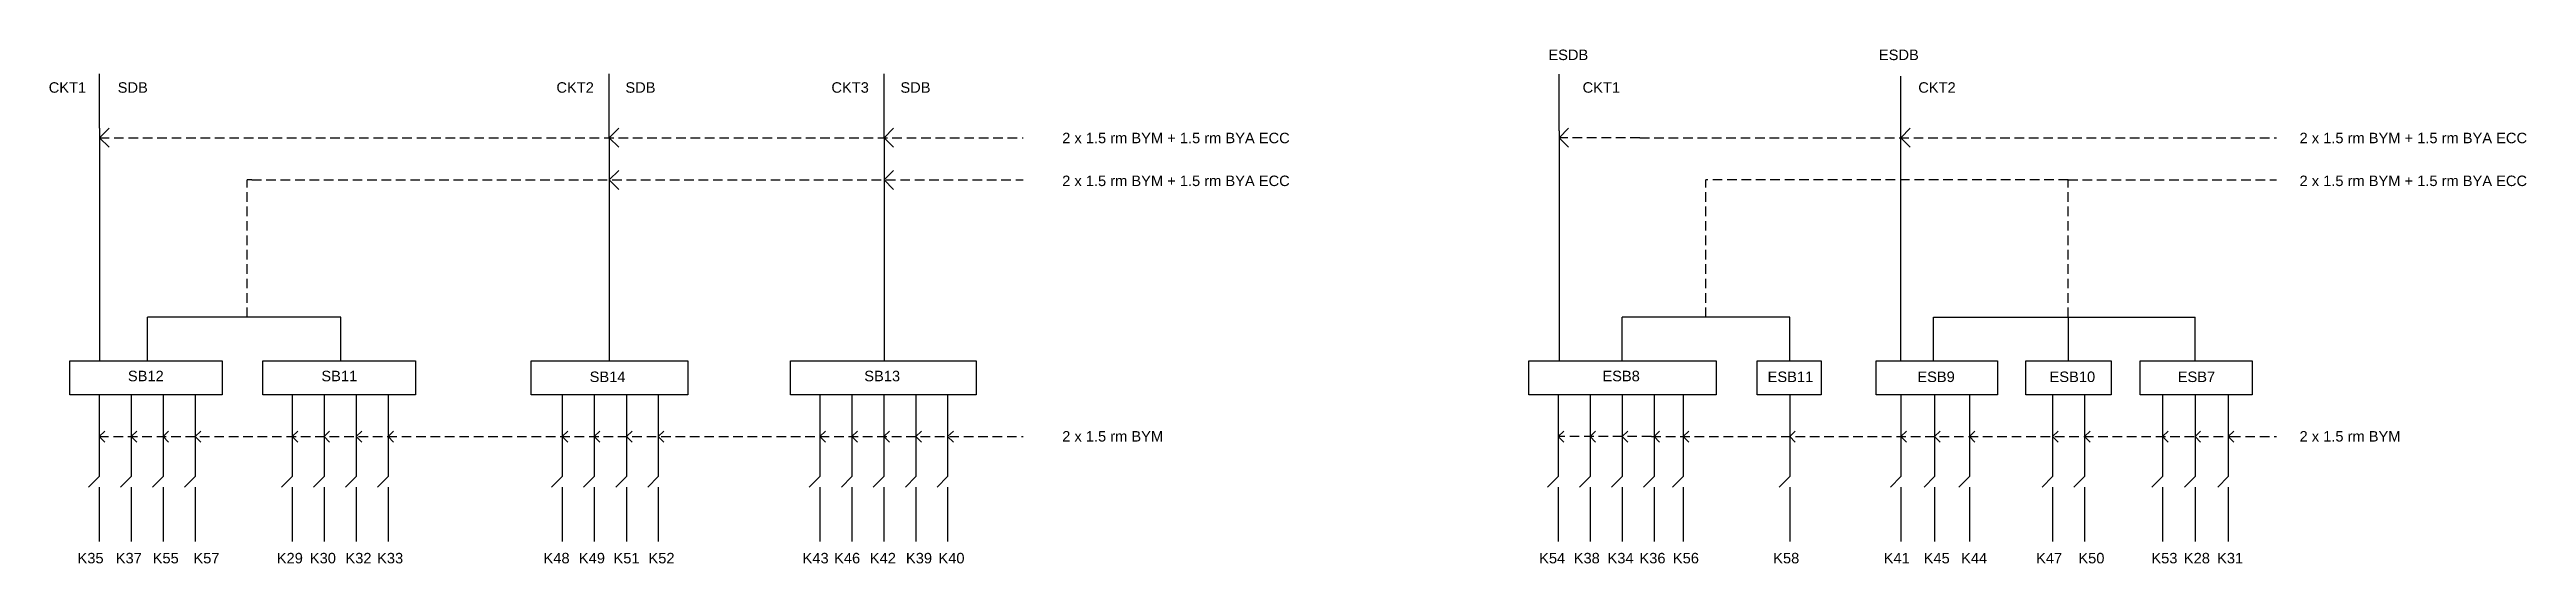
# Model space of a CAD drawing. Header units: inches. Extents: x 3560 to 88666, y 3082 to 5762.
# Drawn here: x 26780 to 39670, y 3086 to 5762 of the extents above; entities that cross this region are included whole.
import ezdxf

# ---------------------------------------------------------------- set-up
doc = ezdxf.new("R2010")
doc.units = ezdxf.units.IN
doc.header["$LTSCALE"] = 200
doc.header["$MEASUREMENT"] = 0
doc.linetypes.add('HIDDEN', pattern=[0.375, 0.25, -0.125])
doc.styles.get("Standard").update_dxf_attribs({"font": 'arial.ttf'})

msp = doc.modelspace()

# ---------------------------------------------------------------- texts
for s, height, p in [('ESDB', 54.6, (34580, 5707)), ('ESDB', 54.6, (36300, 5707)), ('CKT1', 54.6, (26776, 5537)), ('SDB', 54.6, (27135, 5537)), ('CKT2', 54.6, (29418, 5537)), ('SDB', 54.6, (29777, 5537)), ('CKT3', 54.6, (30849, 5537)), ('SDB', 54.6, (31208, 5537)), ('CKT1', 54.6, (34758, 5537)), ('CKT2', 54.6, (36505, 5537)), ('2 x 1.5 rm BYM + 1.5 rm BYA ECC', 54.58, (32050, 5274)), ('2 x 1.5 rm BYM + 1.5 rm BYA ECC', 54.58, (38489, 5274)), ('2 x 1.5 rm BYM + 1.5 rm BYA ECC', 54.58, (32050, 5051)), ('2 x 1.5 rm BYM + 1.5 rm BYA ECC', 54.58, (38489, 5051)), ('SB12', 54.6, (27188, 4035)), ('SB11', 54.6, (28195, 4035)), ('SB14', 54.6, (29591, 4031)), ('SB13', 54.6, (31020, 4035)), ('ESB8', 54.6, (34861, 4035)), ('ESB11', 54.6, (35721, 4031)), ('ESB9', 54.6, (36500, 4031)), ('ESB10', 54.6, (37188, 4031)), ('ESB7', 54.6, (37855, 4031)), ('2 x 1.5 rm BYM', 54.58, (32050, 3721)), ('2 x 1.5 rm BYM', 54.58, (38489, 3721)), ('K35', 54.6, (26926, 3087)), ('K37', 54.6, (27125, 3087)), ('K55', 54.6, (27317, 3087)), ('K57', 54.6, (27529, 3087)), ('K29', 54.6, (27963, 3087)), ('K30', 54.6, (28135, 3087)), ('K32', 54.6, (28320, 3087)), ('K33', 54.6, (28485, 3087)), ('K48', 54.6, (29351, 3087)), ('K49', 54.6, (29535, 3087)), ('K51', 54.6, (29715, 3087)), ('K52', 54.6, (29897, 3087)), ('K43', 54.6, (30699, 3087)), ('K46', 54.6, (30863, 3087)), ('K42', 54.6, (31049, 3087)), ('K39', 54.6, (31237, 3087)), ('K40', 54.6, (31406, 3087)), ('K54', 54.6, (34532, 3087)), ('K38', 54.6, (34712, 3087)), ('K34', 54.6, (34888, 3087)), ('K36', 54.6, (35054, 3087)), ('K56', 54.6, (35228, 3087)), ('K58', 54.6, (35750, 3087)), ('K41', 54.6, (36325, 3087)), ('K45', 54.6, (36533, 3087)), ('K44', 54.6, (36728, 3087)), ('K47', 54.6, (37118, 3087)), ('K50', 54.6, (37338, 3087)), ('K53', 54.6, (37718, 3087)), ('K28', 54.6, (37887, 3087)), ('K31', 54.6, (38060, 3087))]:
    msp.add_text(s, height=height).set_placement(p)

# ---------------------------------------------------------------- linework, layer by layer
for p, q in [((27041, 5352), (27041, 5635)), ((29693, 5303), (29693, 5635)), ((31124, 5303), (31124, 5635)), ((34636, 5338), (34636, 5633)), ((36414, 4142), (36414, 5623)), ((27041, 5352), (27041, 4142)), ((27041, 5303), (27090, 5352)), ((27090, 5254), (27041, 5303)), ((29693, 5303), (29742, 5352)), ((29693, 5303), (29693, 4142)), ((29742, 5254), (29693, 5303)), ((31124, 5303), (31173, 5352)), ((31124, 5303), (31124, 4142)), ((31173, 5254), (31124, 5303)), ((34636, 5303), (34685, 5352)), ((34636, 5338), (34636, 4142)), ((34685, 5254), (34636, 5303)), ((36414, 5303), (36463, 5352)), ((36463, 5254), (36414, 5303)), ((27833, 5083), (27809, 5083)), ((29693, 5083), (29742, 5132)), ((29742, 5034), (29693, 5083)), ((31124, 5083), (31173, 5132)), ((31173, 5034), (31124, 5083)), ((27290, 4142), (27290, 4369)), ((28297, 4369), (27290, 4369)), ((28297, 4142), (28297, 4369)), ((34964, 4142), (34964, 4369)), ((35836, 4369), (34964, 4369)), ((35836, 4142), (35836, 4369)), ((36584, 4369), (37207, 4369)), ((36584, 4142), (36584, 4369)), ((37207, 4369), (37366, 4369)), ((37285, 4369), (37285, 4142)), ((37366, 4369), (37945, 4369)), ((37945, 4142), (37945, 4369)), ((27038, 3965), (27038, 3539)), ((27205, 3965), (27205, 3539)), ((27371, 3965), (27371, 3539)), ((27538, 3965), (27538, 3539)), ((28043, 3965), (28043, 3539)), ((28209, 3965), (28209, 3539)), ((28376, 3965), (28376, 3539)), ((28542, 3965), (28542, 3539)), ((29448, 3965), (29448, 3539)), ((29615, 3965), (29615, 3539)), ((29783, 3965), (29783, 3539)), ((29948, 3965), (29948, 3539)), ((30789, 3965), (30789, 3539)), ((30956, 3965), (30956, 3539)), ((31122, 3965), (31122, 3539)), ((31289, 3965), (31289, 3539)), ((31454, 3965), (31454, 3539)), ((34631, 3965), (34631, 3539)), ((34797, 3965), (34797, 3539)), ((34964, 3965), (34964, 3539)), ((35130, 3965), (35130, 3539)), ((35282, 3965), (35282, 3539)), ((35836, 3965), (35836, 3539)), ((36415, 3965), (36415, 3539)), ((36590, 3965), (36590, 3539)), ((36771, 3965), (36771, 3539)), ((37204, 3965), (37204, 3539)), ((37370, 3965), (37370, 3539)), ((37775, 3965), (37775, 3539)), ((37945, 3965), (37945, 3539)), ((38118, 3965), (38118, 3539)), ((27038, 3747), (27068, 3776)), ((27068, 3718), (27038, 3747)), ((27205, 3747), (27234, 3776)), ((27234, 3718), (27205, 3747)), ((27371, 3747), (27400, 3776)), ((27400, 3718), (27371, 3747)), ((27538, 3747), (27567, 3776)), ((27567, 3718), (27538, 3747)), ((28043, 3747), (28072, 3776)), ((28072, 3718), (28043, 3747)), ((28209, 3747), (28238, 3776)), ((28238, 3718), (28209, 3747)), ((28376, 3747), (28405, 3776)), ((28405, 3718), (28376, 3747)), ((28542, 3747), (28571, 3776)), ((28571, 3718), (28542, 3747)), ((29448, 3747), (29477, 3776)), ((29477, 3718), (29448, 3747)), ((29615, 3747), (29644, 3776)), ((29644, 3718), (29615, 3747)), ((29783, 3747), (29812, 3776)), ((29812, 3718), (29783, 3747)), ((29948, 3747), (29977, 3776)), ((29977, 3718), (29948, 3747)), ((30789, 3747), (30819, 3776)), ((30819, 3718), (30789, 3747)), ((30956, 3747), (30985, 3776)), ((30985, 3718), (30956, 3747)), ((31122, 3747), (31152, 3776)), ((31152, 3718), (31122, 3747)), ((31289, 3747), (31318, 3776)), ((31318, 3718), (31289, 3747)), ((31454, 3747), (31484, 3776)), ((31484, 3718), (31454, 3747)), ((34631, 3747), (34660, 3776)), ((34660, 3718), (34631, 3747)), ((34797, 3747), (34826, 3776)), ((34826, 3718), (34797, 3747)), ((34964, 3747), (34993, 3776)), ((34993, 3718), (34964, 3747)), ((35130, 3747), (35159, 3776)), ((35159, 3718), (35130, 3747)), ((35282, 3747), (35311, 3776)), ((35311, 3718), (35282, 3747)), ((35836, 3747), (35865, 3776)), ((35865, 3718), (35836, 3747)), ((36415, 3747), (36444, 3776)), ((36444, 3718), (36415, 3747)), ((36590, 3747), (36619, 3776)), ((36619, 3718), (36590, 3747)), ((36771, 3747), (36800, 3776)), ((36800, 3718), (36771, 3747)), ((37204, 3747), (37233, 3776)), ((37233, 3718), (37204, 3747)), ((37370, 3747), (37400, 3776)), ((37400, 3718), (37370, 3747)), ((37775, 3747), (37805, 3776)), ((37805, 3718), (37775, 3747)), ((37945, 3747), (37974, 3776)), ((37974, 3718), (37945, 3747)), ((38118, 3747), (38147, 3776)), ((38147, 3718), (38118, 3747)), ((27038, 3539), (26983, 3483)), ((27038, 3483), (27038, 3200)), ((27205, 3539), (27150, 3483)), ((27205, 3483), (27205, 3200)), ((27371, 3539), (27316, 3483)), ((27371, 3483), (27371, 3200)), ((27538, 3539), (27482, 3483)), ((27538, 3483), (27538, 3200)), ((28043, 3539), (27987, 3483)), ((28043, 3483), (28043, 3200)), ((28209, 3539), (28154, 3483)), ((28209, 3483), (28209, 3200)), ((28376, 3539), (28320, 3483)), ((28376, 3483), (28376, 3200)), ((28542, 3539), (28487, 3483)), ((28542, 3483), (28542, 3200)), ((29448, 3539), (29393, 3483)), ((29448, 3483), (29448, 3200)), ((29615, 3539), (29559, 3483)), ((29615, 3483), (29615, 3200)), ((29783, 3539), (29728, 3483)), ((29783, 3483), (29783, 3200)), ((29948, 3539), (29893, 3483)), ((29948, 3483), (29948, 3200)), ((30789, 3539), (30734, 3483)), ((30789, 3483), (30789, 3200)), ((30956, 3539), (30901, 3483)), ((30956, 3483), (30956, 3200)), ((31122, 3539), (31067, 3483)), ((31122, 3483), (31122, 3200)), ((31289, 3539), (31234, 3483)), ((31289, 3483), (31289, 3200)), ((31454, 3539), (31399, 3483)), ((31454, 3483), (31454, 3200)), ((34631, 3539), (34575, 3483)), ((34631, 3483), (34631, 3200)), ((34797, 3539), (34742, 3483)), ((34797, 3483), (34797, 3200)), ((34964, 3539), (34908, 3483)), ((34964, 3483), (34964, 3200)), ((35130, 3539), (35075, 3483)), ((35130, 3483), (35130, 3200)), ((35282, 3539), (35226, 3483)), ((35282, 3483), (35282, 3200)), ((35836, 3539), (35781, 3483)), ((35836, 3483), (35836, 3200)), ((36415, 3539), (36360, 3483)), ((36415, 3483), (36415, 3200)), ((36590, 3539), (36535, 3483)), ((36590, 3483), (36590, 3200)), ((36771, 3539), (36716, 3483)), ((36771, 3483), (36771, 3200)), ((37204, 3539), (37149, 3483)), ((37204, 3483), (37204, 3200)), ((37370, 3539), (37315, 3483)), ((37370, 3483), (37370, 3200)), ((37775, 3539), (37720, 3483)), ((37775, 3483), (37775, 3200)), ((37945, 3539), (37890, 3483)), ((37945, 3483), (37945, 3200)), ((38118, 3539), (38063, 3483)), ((38118, 3483), (38118, 3200))]:
    msp.add_line(p, q)
at = {"linetype": 'HIDDEN'}
for p, q in [((27041, 5303), (31847, 5303)), ((35056, 5303), (34636, 5303)), ((35056, 5303), (38132, 5303)), ((38132, 5303), (38369, 5303)), ((27809, 4369), (27809, 5083)), ((27833, 5083), (31847, 5083)), ((37285, 5083), (35400, 5083)), ((35400, 4369), (35400, 5083)), ((37285, 5083), (38369, 5083)), ((37285, 4369), (37285, 5083)), ((27038, 3747), (31847, 3747)), ((35116, 3747), (34631, 3747)), ((35116, 3747), (38132, 3747)), ((38132, 3747), (38369, 3747))]:
    msp.add_line(p, q, dxfattribs=at)
for points in [[(26886, 4142), (27679, 4142), (27679, 3965), (26886, 3965)], [(27890, 4142), (28685, 4142), (28685, 3965), (27890, 3965)], [(29287, 4142), (30102, 4142), (30102, 3965), (29287, 3965)], [(30637, 4142), (31603, 4142), (31603, 3965), (30637, 3965)], [(34478, 4142), (35454, 4142), (35454, 3965), (34478, 3965)], [(35667, 4142), (36000, 4142), (36000, 3965), (35667, 3965)], [(36285, 4142), (36918, 4142), (36918, 3965), (36285, 3965)], [(37064, 4142), (37508, 4142), (37508, 3965), (37064, 3965)], [(37660, 4142), (38243, 4142), (38243, 3965), (37660, 3965)]]:
    msp.add_lwpolyline(points, close=True)

msp.set_redraw_order([(e.dxf.handle, doc.entitydb.next_handle()) for e in msp.query("TEXT MTEXT ATTDEF DIMENSION ARC_DIMENSION")])  # texts and dimensions are drawn at this point

doc.saveas('drawing.dxf')
